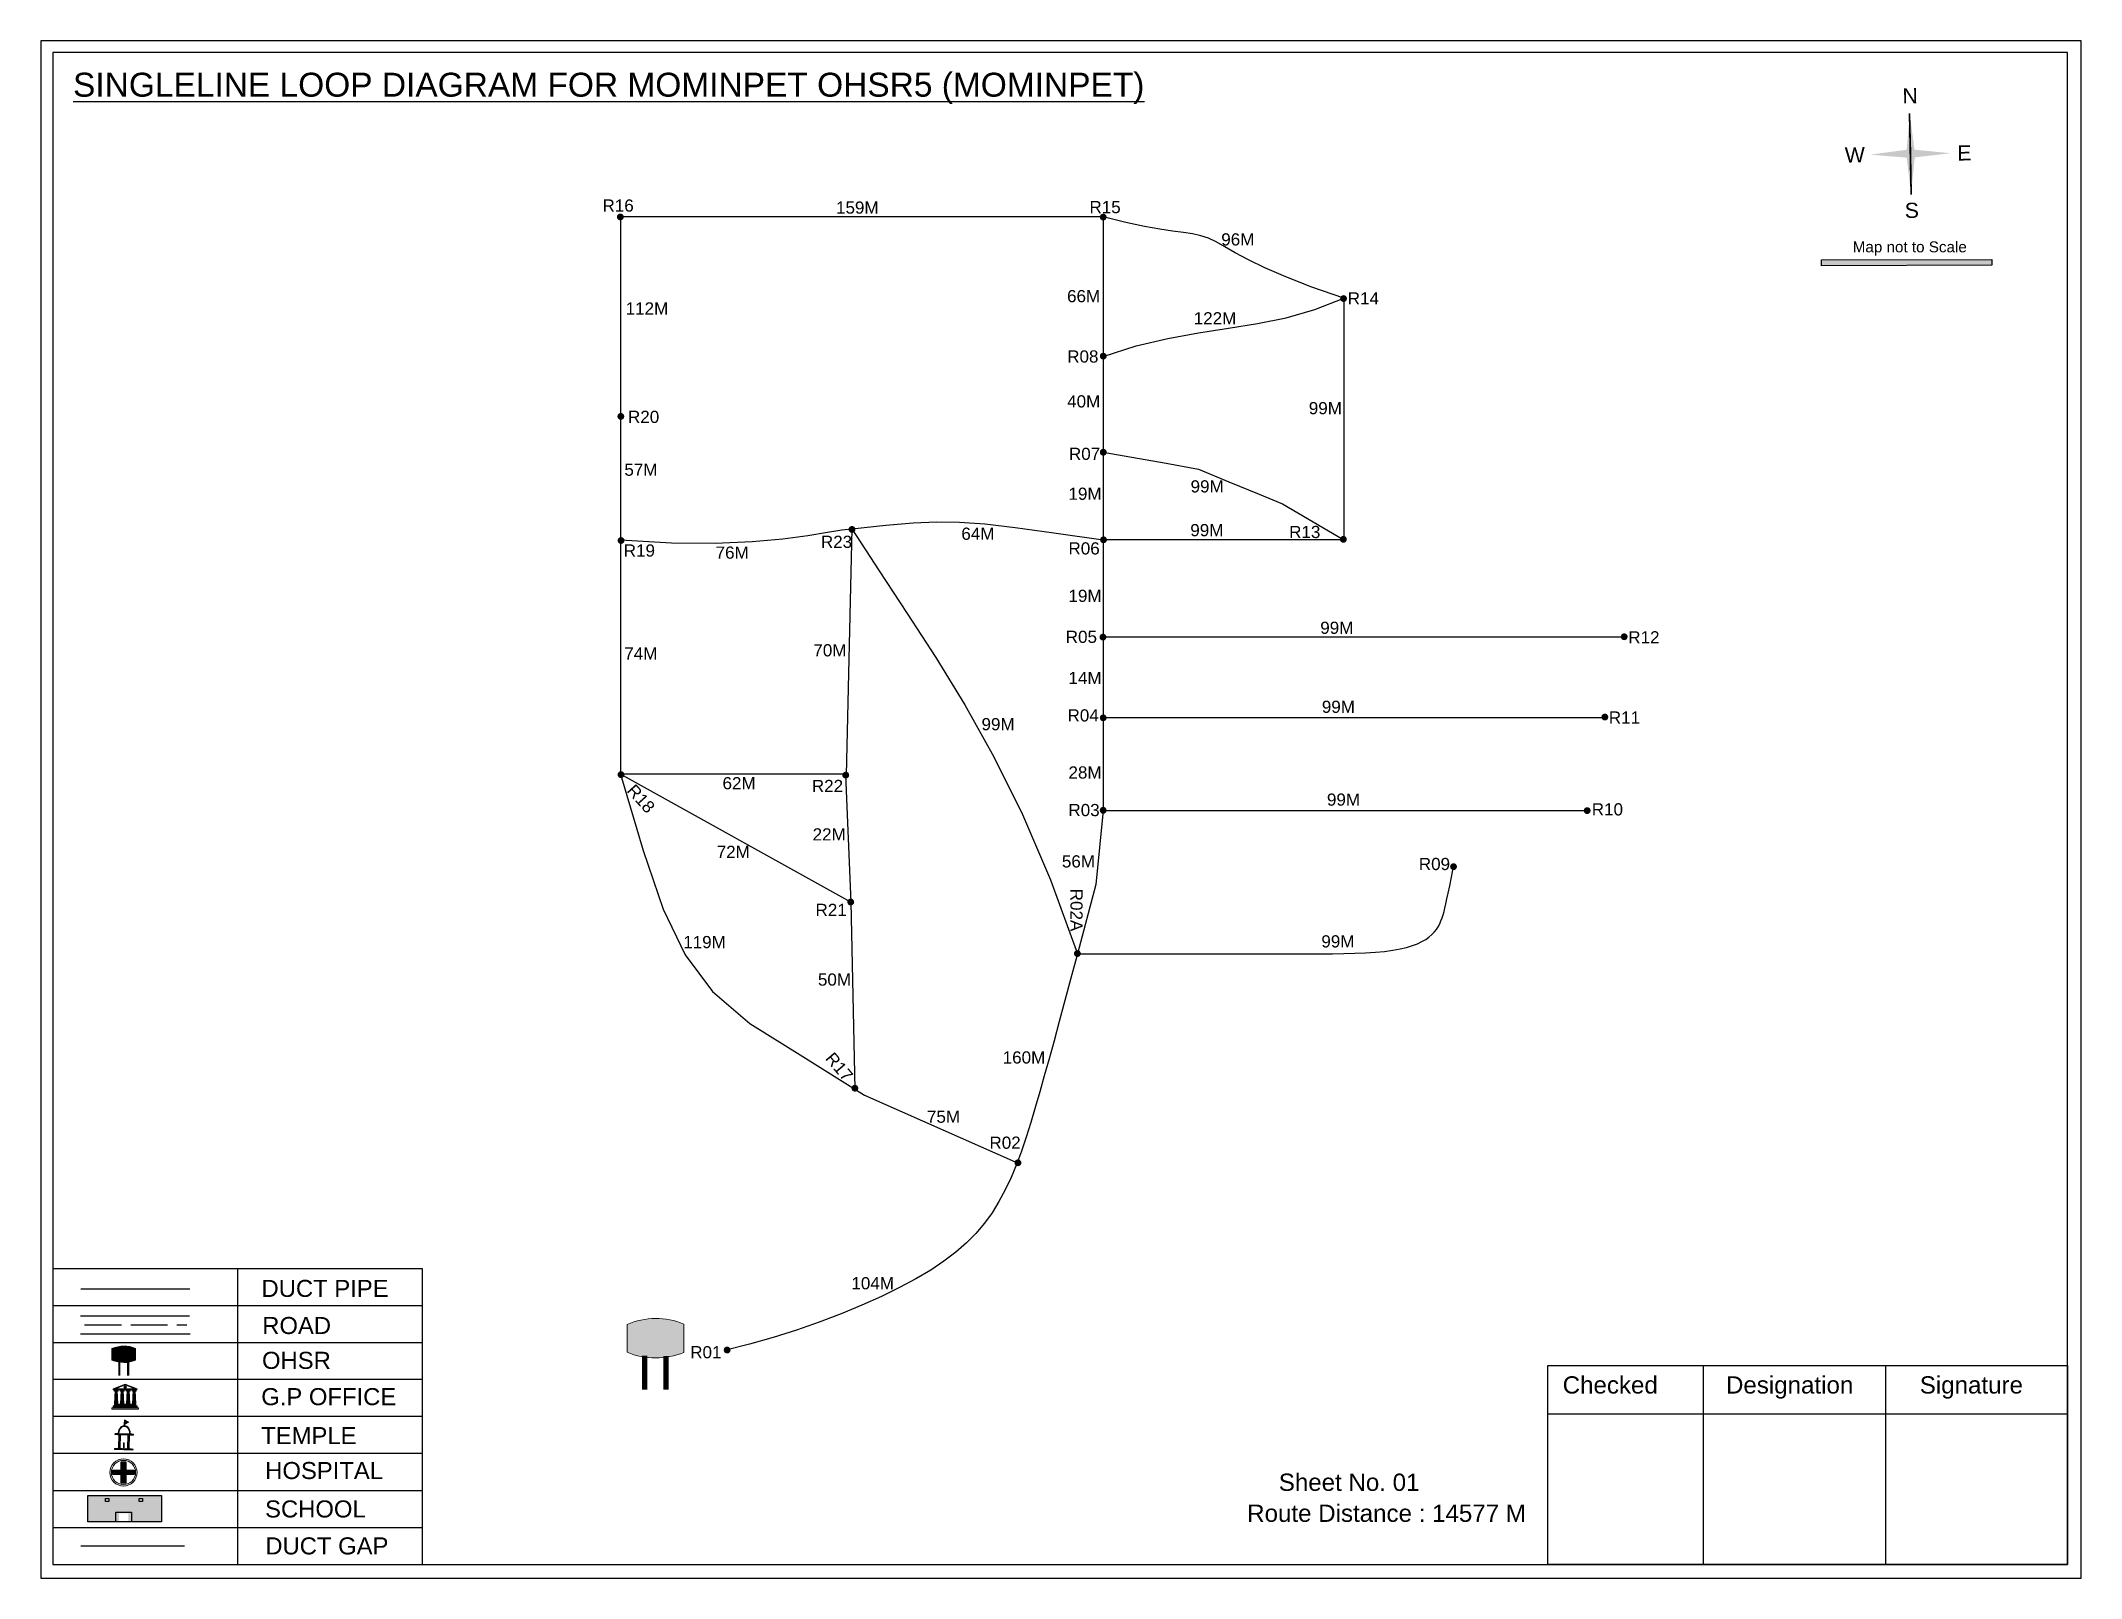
# Model space of a CAD drawing. Header units: inches. Extents: x 777 to 9331, y 1229 to 5049.
# Drawn here: x 1445 to 2109, y 1877 to 2378 of the extents above; entities that cross this region are included whole.
import ezdxf

# ---------------------------------------------------------------- set-up
doc = ezdxf.new("R2010")
doc.units = ezdxf.units.IN
doc.header["$MEASUREMENT"] = 0
doc.linetypes.add('ACAD_ISO02W100', pattern=[15, 12, -3])
doc.layers.add('LANDMARK', color=7, linetype='Continuous')
doc.layers.add('OHT', color=7, linetype='Continuous')
doc.styles.get("Standard").update_dxf_attribs({"font": 'arial.ttf'})

msp = doc.modelspace()

# ---------------------------------------------------------------- texts
at = {"color": 242, "true_color": 0xcd2027}
msp.add_text('%%USINGLELINE LOOP DIAGRAM FOR MOMINPET OHSR5 (MOMINPET)', height=7.8, dxfattribs=at).set_placement((1455.46, 2359.72))
for s, height, rotation, p in [('N', 4.95, 1.00631, (2050.89, 2357.49)), ('W', 4.95, 1.00631, (2032.14, 2338.26)), ('E', 4.95, 1.00631, (2068.74, 2338.91)), ('S', 4.95, 1.00631, (2051.64, 2320.21)), ('R18', 3.967, 312.09243, (1635.44, 2133.66)), ('R02A', 3.967, 270, (1780.07, 2101.89)), ('R17', 3.967, 310.26601, (1700.03, 2046.52))]:
    msp.add_text(s, height=height, rotation=rotation).set_placement(p)
for s, height, p in [('R16', 3.967, (1627.78, 2322.3)), ('159M', 3.967, (1703.77, 2321.64)), ('R15', 3.967, (1786.25, 2321.8)), ('96M', 3.967, (1829.15, 2311.28)), ('Map not to Scale', 3.5424, (2034.66, 2309.06)), ('112M', 3.967, (1635.32, 2288.81)), ('66M', 3.967, (1778.97, 2292.82)), ('R14', 3.967, (1870.32, 2292.08)), ('122M', 3.967, (1820.19, 2285.6)), ('R08', 3.967, (1779.02, 2273.17)), ('40M', 3.967, (1779, 2258.56)), ('99M', 3.967, (1857.64, 2256.35)), ('R20', 3.967, (1636.07, 2253.52)), ('R07', 3.967, (1779.58, 2241.48)), ('57M', 3.967, (1634.9, 2236.32)), ('19M', 3.967, (1779.43, 2228.49)), ('99M', 3.967, (1819.17, 2230.88)), ('64M', 3.967, (1744.56, 2215.48)), ('99M', 3.967, (1819.08, 2216.64)), ('R13', 3.967, (1851.25, 2216.05)), ('R19', 3.967, (1634.69, 2210)), ('76M', 3.967, (1664.58, 2209.33)), ('R23', 3.967, (1698.85, 2212.85)), ('R06', 3.967, (1779.43, 2210.7)), ('19M', 3.967, (1779.43, 2195.26)), ('R05', 3.967, (1778.54, 2181.91)), ('99M', 3.967, (1861.37, 2184.86)), ('R12', 3.967, (1961.62, 2181.76)), ('74M', 3.967, (1634.86, 2176.48)), ('70M', 3.967, (1696.4, 2177.53)), ('14M', 3.967, (1779.43, 2168.52)), ('R04', 3.967, (1779.12, 2156.34)), ('99M', 3.967, (1861.89, 2159.14)), ('R11', 3.967, (1955.29, 2155.64)), ('99M', 3.967, (1751.13, 2153.48)), ('62M', 3.967, (1666.83, 2134.27)), ('28M', 3.967, (1779.43, 2137.76)), ('R22', 3.967, (1695.91, 2133.37)), ('99M', 3.967, (1863.55, 2128.93)), ('R03', 3.967, (1779.41, 2125.53)), ('R10', 3.967, (1949.74, 2125.76)), ('22M', 3.967, (1696.16, 2117.6)), ('72M', 3.967, (1664.95, 2111.91)), ('56M', 3.967, (1777.28, 2108.82)), ('R09', 3.967, (1893.45, 2107.97)), ('R21', 3.967, (1697.1, 2093.03)), ('119M', 3.967, (1654.05, 2082.55)), ('99M', 3.967, (1861.73, 2082.78)), ('50M', 3.967, (1697.88, 2070.35)), ('160M', 3.967, (1758.01, 2045)), ('75M', 3.967, (1733.37, 2025.72)), ('R02', 3.967, (1753.71, 2017.25)), ('DUCT PIPE', 5.551, (1516.8, 1969.03)), ('104M', 3.967, (1708.78, 1971.5)), ('ROAD ', 5.551, (1517.03, 1956.95)), ('R01', 3.967, (1656.33, 1949.05)), ('OHSR', 5.551, (1516.96, 1945.61)), ('G.P OFFICE', 5.551, (1516.71, 1933.79)), ('Checked', 5.616, (1940.27, 1937.58)), ('Designation', 5.616, (1993.42, 1937.58)), ('Signature', 5.616, (2056.49, 1937.58)), ('TEMPLE', 5.551, (1516.7, 1921.1)), ('HOSPITAL', 5.551, (1518, 1909.74)), ('Sheet No. 01', 5.616, (1847.87, 1905.9)), ('SCHOOL', 5.551, (1517.96, 1897.24)), ('Route Distance : 14577 M', 5.616, (1837.59, 1895.81)), ('DUCT GAP', 5.551, (1518.04, 1885.21))]:
    msp.add_text(s, height=height).set_placement(p)

# ---------------------------------------------------------------- blocks, each defined once
blk = doc.blocks.new('OHT')
at = {"linetype": 'Continuous', "lineweight": 0, "true_color": 0x0ffffc}
blk.add_hatch(color=4, dxfattribs=at).paths.add_polyline_path([(0.012, 1), (0, 1, 0.101323), (-0.4, 0.916), (-0.4, 0.525, 0.194075), (0.399, 0.521), (0.399, 0.921, 0.097877)])
at = {"color": 4, "linetype": 'Continuous', "lineweight": 0, "true_color": 0x0ffffc, "flags": 128}
for points in [[(-0.4, 0.525), (-0.4, 0.916)], [(0.399, 0.521), (0.399, 0.921)]]:
    blk.add_lwpolyline(points, dxfattribs=at)
at = {"color": 4, "linetype": 'Continuous', "lineweight": 0, "true_color": 0x0ffffc, "const_width": 0.075, "flags": 128}
for points in [[(-0.15, 0), (-0.15, 0.475)], [(0.15, 0), (0.15, 0.473)]]:
    blk.add_lwpolyline(points, dxfattribs=at)
at = {"color": 4, "linetype": 'Continuous', "lineweight": 0, "true_color": 0x0ffffc}
for centre, radius, start, end in [((0.006, -0.019), 1.019, 67.3109, 113.4711), ((0.004, 1.513), 1.068, 247.7682, 291.7007)]:
    blk.add_arc(centre, radius, start, end, dxfattribs=at)
blk = doc.blocks.new('Government_Office')
at = {"linetype": 'Continuous', "lineweight": 0, "true_color": 0xff0000}
h = blk.add_hatch(color=1, dxfattribs=at)
h.paths.add_polyline_path([(0.44, 0.72), (0.45, 0.75), (0, 0.93), (-0.45, 0.75), (-0.44, 0.72)])
h.paths.add_polyline_path([(0.355, 0.75), (-0.355, 0.75), (0, 0.9)], flags=16)
h.paths.add_polyline_path([(0, 0.778, -1), (0, 0.872, -1)], flags=0)
h = blk.add_hatch(color=1, dxfattribs=at)
edge = h.paths.add_edge_path()
edge.add_arc((0, 0.825), 0.0467, 90, 270)
edge.add_arc((0, 0.825), 0.0467, 270, 450)
for points in [[(-0.5, 0.05), (0.5, 0.05), (0.5, 0), (-0.5, 0)], [(-0.45, 0.075), (-0.45, 0.12), (0.45, 0.12), (0.45, 0.075)], [(-0.4, 0.14), (-0.4, 0.18), (0.4, 0.18), (0.4, 0.14)]]:
    blk.add_hatch(color=1, dxfattribs=at).paths.add_polyline_path(points)
h = blk.add_hatch(color=1, dxfattribs=at)
edge = h.paths.add_edge_path()
edge.add_line((-0.27, 0.195), (-0.295, 0.675))
edge.add_line((-0.295, 0.675), (-0.29, 0.675))
edge.add_arc((-0.278, 0.688), 0.0176, 225.30401, 441.56588)
edge.add_line((-0.275, 0.705), (-0.395, 0.705))
edge.add_arc((-0.392, 0.688), 0.0176, 98.43412, 314.69599)
edge.add_line((-0.38, 0.675), (-0.375, 0.675))
edge.add_line((-0.375, 0.675), (-0.4, 0.195))
edge.add_line((-0.4, 0.195), (-0.27, 0.195))
h = blk.add_hatch(color=1, dxfattribs=at)
edge = h.paths.add_edge_path()
edge.add_line((-0.047, 0.195), (-0.072, 0.675))
edge.add_line((-0.072, 0.675), (-0.067, 0.675))
edge.add_arc((-0.054, 0.688), 0.0176, 225.30401, 441.56588)
edge.add_line((-0.052, 0.705), (-0.172, 0.705))
edge.add_arc((-0.169, 0.688), 0.0176, 98.43412, 314.69599)
edge.add_line((-0.157, 0.675), (-0.152, 0.675))
edge.add_line((-0.152, 0.675), (-0.177, 0.195))
edge.add_line((-0.177, 0.195), (-0.047, 0.195))
h = blk.add_hatch(color=1, dxfattribs=at)
edge = h.paths.add_edge_path()
edge.add_line((0.177, 0.195), (0.152, 0.675))
edge.add_line((0.152, 0.675), (0.157, 0.675))
edge.add_arc((0.169, 0.688), 0.0176, 225.30401, 441.56588)
edge.add_line((0.172, 0.705), (0.052, 0.705))
edge.add_arc((0.054, 0.688), 0.0176, 98.43412, 314.69599)
edge.add_line((0.067, 0.675), (0.072, 0.675))
edge.add_line((0.072, 0.675), (0.047, 0.195))
edge.add_line((0.047, 0.195), (0.177, 0.195))
h = blk.add_hatch(color=1, dxfattribs=at)
edge = h.paths.add_edge_path()
edge.add_line((0.4, 0.195), (0.375, 0.675))
edge.add_line((0.375, 0.675), (0.38, 0.675))
edge.add_arc((0.392, 0.688), 0.0176, 225.30401, 441.56588)
edge.add_line((0.395, 0.705), (0.275, 0.705))
edge.add_arc((0.278, 0.688), 0.0176, 98.43412, 314.69599)
edge.add_line((0.29, 0.675), (0.295, 0.675))
edge.add_line((0.295, 0.675), (0.27, 0.195))
edge.add_line((0.27, 0.195), (0.4, 0.195))
at = {"color": 1, "linetype": 'Continuous', "lineweight": 0, "true_color": 0xff0000, "flags": 128}
for points in [[(-0.45, 0.75), (-0.44, 0.72), (0.44, 0.72), (0.45, 0.75), (0, 0.93)], [(-0.355, 0.75), (0.355, 0.75), (0, 0.9)], [(-0.5, 0.05), (0.5, 0.05), (0.5, 0), (-0.5, 0)], [(-0.45, 0.075), (-0.45, 0.12), (0.45, 0.12), (0.45, 0.075)], [(-0.4, 0.14), (-0.4, 0.18), (0.4, 0.18), (0.4, 0.14)]]:
    blk.add_lwpolyline(points, close=True, dxfattribs=at)
for points in [[(0, 0.872, 1), (0, 0.778, 1)], [(-0.27, 0.195), (-0.295, 0.675), (-0.29, 0.675, 1.379694), (-0.275, 0.705), (-0.395, 0.705, 1.379694), (-0.38, 0.675), (-0.375, 0.675), (-0.4, 0.195)], [(-0.047, 0.195), (-0.072, 0.675), (-0.067, 0.675, 1.379694), (-0.052, 0.705), (-0.172, 0.705, 1.379694), (-0.157, 0.675), (-0.152, 0.675), (-0.177, 0.195)], [(0.177, 0.195), (0.152, 0.675), (0.157, 0.675, 1.379694), (0.172, 0.705), (0.052, 0.705, 1.379694), (0.067, 0.675), (0.072, 0.675), (0.047, 0.195)], [(0.4, 0.195), (0.375, 0.675), (0.38, 0.675, 1.379694), (0.395, 0.705), (0.275, 0.705, 1.379694), (0.29, 0.675), (0.295, 0.675), (0.27, 0.195)]]:
    blk.add_lwpolyline(points, format="xyb", close=True, dxfattribs=at)
blk = doc.blocks.new('Temple')
at = {"linetype": 'Continuous', "lineweight": 0, "true_color": 0xff0000}
h = blk.add_hatch(color=1, dxfattribs=at)
edge = h.paths.add_edge_path()
edge.add_line((0.175, 0.49), (0.225, 0.49))
edge.add_line((0.225, 0.49), (0.225, 0.497))
edge.add_line((0.225, 0.497), (0.307, 0.497))
edge.add_line((0.307, 0.497), (0.307, 0.533))
edge.add_line((0.307, 0.533), (0.257, 0.533))
edge.add_line((0.257, 0.533), (0.257, 0.54))
edge.add_line((0.257, 0.54), (0.2, 0.54))
edge.add_spline(control_points=[(0.2, 0.54), (0.2, 0.589), (0.19, 0.638), (0.142, 0.743), (0.092, 0.79), (0.027, 0.805), (0.02, 0.806), (0.012, 0.806)], knot_values=[4.712389, 4.712389, 4.712389, 4.712389, 5.278166, 5.278166, 6.117402, 6.117402, 6.223801, 6.223801, 6.223801, 6.223801], degree=3, periodic=0)
edge.add_line((0.012, 0.806), (0.012, 0.79))
edge.add_line((0.012, 0.79), (-0.012, 0.79))
edge.add_line((-0.012, 0.79), (-0.012, 0.806))
edge.add_spline(control_points=[(-0.012, 0.806), (-0.055, 0.802), (-0.096, 0.781), (-0.171, 0.699), (-0.197, 0.628), (-0.2, 0.55), (-0.2, 0.545), (-0.2, 0.54)], knot_values=[6.343965, 6.343965, 6.343965, 6.343965, 6.956638, 6.956638, 7.795874, 7.795874, 7.853982, 7.853982, 7.853982, 7.853982], degree=3, periodic=0)
edge.add_line((-0.2, 0.54), (-0.257, 0.54))
edge.add_line((-0.257, 0.54), (-0.257, 0.533))
edge.add_line((-0.257, 0.533), (-0.307, 0.533))
edge.add_line((-0.307, 0.533), (-0.307, 0.497))
edge.add_line((-0.307, 0.497), (-0.225, 0.497))
edge.add_line((-0.225, 0.497), (-0.225, 0.49))
edge.add_line((-0.225, 0.49), (-0.175, 0.49))
edge.add_line((-0.175, 0.49), (-0.175, 0.07))
edge.add_arc((-0.205, 0.07), 0.03, -90, 0, ccw=False)
edge.add_line((-0.205, 0.04), (-0.257, 0.04))
edge.add_line((-0.257, 0.04), (-0.257, 0.033))
edge.add_line((-0.257, 0.033), (-0.307, 0.033))
edge.add_line((-0.307, 0.033), (-0.307, 0))
edge.add_line((-0.307, 0), (0.307, 0))
edge.add_line((0.307, 0), (0.307, 0.033))
edge.add_line((0.307, 0.033), (0.257, 0.033))
edge.add_line((0.257, 0.033), (0.257, 0.04))
edge.add_line((0.257, 0.04), (0.205, 0.04))
edge.add_arc((0.205, 0.07), 0.03, 180, 270, ccw=False)
edge.add_line((0.175, 0.07), (0.175, 0.49))
h.paths.add_polyline_path([(0.125, 0.07, -0.414214), (0.095, 0.04), (0.05, 0.04), (0.05, 0.033), (-0.05, 0.033), (-0.05, 0.04), (-0.095, 0.04, -0.414214), (-0.125, 0.07), (-0.125, 0.497), (0.125, 0.497)], flags=16)
edge = h.paths.add_edge_path(flags=16)
edge.add_ellipse((0, 0.54), major_axis=(0, 0.242), ratio=0.722808, start_angle=270, end_angle=450, ccw=False)
edge.add_line((0.175, 0.54), (-0.175, 0.54))
h.paths.add_polyline_path([(0.012, 0.23), (0.012, 0.07), (-0.012, 0.07), (-0.012, 0.23)], flags=0)
h = blk.add_hatch(color=1, dxfattribs=at)
edge = h.paths.add_edge_path()
edge.add_line((0.012, 0.857), (0, 0.85))
edge.add_line((0, 0.85), (-0.003, 0.925))
edge.add_line((-0.003, 0.925), (-0.012, 0.925))
edge.add_line((-0.012, 0.925), (-0.012, 0.806))
edge.add_spline(control_points=[(-0.012, 0.806), (-0.004, 0.807), (0.004, 0.807), (0.012, 0.806)], knot_values=[6.223801, 6.223801, 6.223801, 6.223801, 6.343965, 6.343965, 6.343965, 6.343965], degree=3, periodic=0)
edge.add_line((0.012, 0.806), (0.012, 0.857))
h = blk.add_hatch(color=1, dxfattribs=at)
edge = h.paths.add_edge_path()
edge.add_line((0.012, 0.79), (0.012, 0.806))
edge.add_spline(control_points=[(0.012, 0.806), (0.004, 0.807), (-0.004, 0.807), (-0.012, 0.806)], knot_values=[6.223801, 6.223801, 6.223801, 6.223801, 6.343965, 6.343965, 6.343965, 6.343965], degree=3, periodic=0)
edge.add_line((-0.012, 0.806), (-0.012, 0.79))
edge.add_line((-0.012, 0.79), (0.012, 0.79))
at = {"linetype": 'Continuous', "lineweight": 0, "true_color": 0xe66000}
blk.add_hatch(color=32, dxfattribs=at).paths.add_polyline_path([(-0.006, 1), (0.147, 0.931), (0, 0.85)])
at = {"color": 1, "linetype": 'Continuous', "lineweight": 0, "true_color": 0xff0000, "flags": 128}
for points in [[(0.012, 0.925), (-0.012, 0.925), (-0.012, 0.79), (0.012, 0.79)], [(0.012, 0.23), (-0.012, 0.23), (-0.012, 0.07), (0.012, 0.07)]]:
    blk.add_lwpolyline(points, close=True, dxfattribs=at)
at = {"color": 32, "linetype": 'Continuous', "lineweight": 0, "true_color": 0xe66000, "flags": 128}
blk.add_lwpolyline([(-0.006, 1), (0.147, 0.931), (0, 0.85), (-0.006, 1)], dxfattribs=at)
at = {"color": 1, "linetype": 'Continuous', "lineweight": 0, "true_color": 0xff0000, "flags": 128}
blk.add_lwpolyline([(0.2, 0.54), (0.257, 0.54), (0.257, 0.533), (0.307, 0.533), (0.307, 0.497), (0.225, 0.497), (0.225, 0.49), (0.175, 0.49), (0.175, 0.07, 0.414214), (0.205, 0.04), (0.257, 0.04), (0.257, 0.033), (0.307, 0.033), (0.307, 0), (-0.307, 0), (-0.307, 0.033), (-0.257, 0.033), (-0.257, 0.04), (-0.205, 0.04, 0.414214), (-0.175, 0.07), (-0.175, 0.49), (-0.225, 0.49), (-0.225, 0.497), (-0.307, 0.497), (-0.307, 0.533), (-0.257, 0.533), (-0.257, 0.54), (-0.2, 0.54)], format="xyb", dxfattribs=at)
blk.add_lwpolyline([(-0.175, 0.54), (0.175, 0.54)], dxfattribs=at)
blk.add_lwpolyline([(0.125, 0.497), (0.125, 0.07, -0.414214), (0.095, 0.04), (0.05, 0.04), (0.05, 0.033), (-0.05, 0.033), (-0.05, 0.04), (-0.095, 0.04, -0.414214), (-0.125, 0.07), (-0.125, 0.497)], format="xyb", close=True, dxfattribs=at)
at = {"color": 1, "linetype": 'Continuous', "lineweight": 0, "true_color": 0xff0000}
blk.add_ellipse((0, 0.54), major_axis=(0, 0.242), ratio=0.722808, start_param=4.712389, end_param=7.853982, dxfattribs=at)
blk.add_open_spline([(0.2, 0.54), (0.2, 0.589), (0.19, 0.638), (0.142, 0.743), (0.092, 0.79), (-0.023, 0.816), (-0.085, 0.794), (-0.171, 0.699), (-0.197, 0.628), (-0.2, 0.55), (-0.2, 0.545), (-0.2, 0.54)], degree=3, knots=[4.712389, 4.712389, 4.712389, 4.712389, 5.278166, 5.278166, 6.117402, 6.117402, 6.956638, 6.956638, 7.795874, 7.795874, 7.853982, 7.853982, 7.853982, 7.853982], dxfattribs=at)
blk = doc.blocks.new('*U19')
at = {"color": 0, "linetype": 'ACAD_ISO02W100', "transparency": 16777216}
blk.add_line((-16.47, 0), (16.78, 0), dxfattribs=at)
blk = doc.blocks.new('Hospital')
at = {"linetype": 'Continuous', "lineweight": 0, "true_color": 0x000000}
h = blk.add_hatch(color=18, dxfattribs=at)
h.paths.add_polyline_path([(-0.5, 0, 1), (0.5, 0, 1)])
h.paths.add_polyline_path([(0.446, 0, -1), (-0.446, 0, -1)], flags=16)
at = {"linetype": 'Continuous', "true_color": 0xff0000}
blk.add_hatch(color=1, dxfattribs=at).paths.add_polyline_path([(-0.394, 0.08), (-0.08, 0.08), (-0.08, 0.394), (0.08, 0.394), (0.08, 0.08), (0.394, 0.08), (0.394, -0.08), (0.08, -0.08), (0.08, -0.394), (-0.08, -0.394), (-0.08, -0.08), (-0.394, -0.08)])
at = {"color": 1, "linetype": 'Continuous', "true_color": 0xff0000, "flags": 128}
blk.add_lwpolyline([(-0.394, 0.08), (-0.08, 0.08), (-0.08, 0.394), (0.08, 0.394), (0.08, 0.08), (0.394, 0.08), (0.394, -0.08), (0.08, -0.08), (0.08, -0.394), (-0.08, -0.394), (-0.08, -0.08), (-0.394, -0.08)], close=True, dxfattribs=at)
at = {"color": 18, "linetype": 'Continuous', "lineweight": 0, "true_color": 0x000000}
for radius in [0.5, 0.446]:
    blk.add_circle((0, 0), radius, dxfattribs=at)

# ---------------------------------------------------------------- hatches: boundary and pattern name
at = {"ltscale": 0.5}
h = msp.add_hatch(color=5, dxfattribs=at)
h.dxf.hatch_style = 1
h.paths.add_polyline_path([(1634.69, 2320.58, 1), (1632.45, 2320.58, 1)])
h = msp.add_hatch(color=5, dxfattribs=at)
h.dxf.hatch_style = 1
h.paths.add_polyline_path([(1791.86, 2320.53, 1), (1789.62, 2320.53, 1)])
at = {"true_color": 0x0093dd}
h = msp.add_hatch(color=142, dxfattribs=at)
h.dxf.hatch_style = 1
h.paths.add_polyline_path([(2024.48, 2306.56), (2024.48, 2304.71), (2079.99, 2304.84), (2079.99, 2306.69)])
at = {"ltscale": 0.5}
h = msp.add_hatch(color=5, dxfattribs=at)
h.dxf.hatch_style = 1
h.paths.add_polyline_path([(1870.08, 2294, 1), (1867.84, 2294, 1)])
h = msp.add_hatch(color=5, dxfattribs=at)
h.dxf.hatch_style = 1
h.paths.add_polyline_path([(1791.87, 2275.26, 1), (1789.62, 2275.26, 1)])
h = msp.add_hatch(color=5, dxfattribs=at)
h.dxf.hatch_style = 1
h.paths.add_polyline_path([(1634.87, 2255.65, 1), (1632.62, 2255.65, 1)])
h = msp.add_hatch(color=5, dxfattribs=at)
h.dxf.hatch_style = 1
h.paths.add_polyline_path([(1791.88, 2243.97, 1), (1789.63, 2243.97, 1)])
h = msp.add_hatch(color=5, dxfattribs=at)
h.dxf.hatch_style = 1
h.paths.add_polyline_path([(1710.1, 2218.85, 1), (1707.85, 2218.85, 1)])
h = msp.add_hatch(color=5, dxfattribs=at)
h.dxf.hatch_style = 1
h.paths.add_polyline_path([(1634.92, 2215.25, 1), (1632.68, 2215.25, 1)])
h = msp.add_hatch(color=5, dxfattribs=at)
h.dxf.hatch_style = 1
h.paths.add_polyline_path([(1791.96, 2215.48, 1), (1789.71, 2215.48, 1)])
h = msp.add_hatch(color=5, dxfattribs=at)
h.dxf.hatch_style = 1
h.paths.add_polyline_path([(1870.02, 2215.63, 1), (1867.77, 2215.63, 1)])
h = msp.add_hatch(color=5, dxfattribs=at)
h.dxf.hatch_style = 1
h.paths.add_polyline_path([(1791.78, 2183.8, 1), (1789.53, 2183.8, 1)])
h = msp.add_hatch(color=5, dxfattribs=at)
h.dxf.hatch_style = 1
h.paths.add_polyline_path([(1961.41, 2183.92, 1), (1959.17, 2183.92, 1)])
h = msp.add_hatch(color=5, dxfattribs=at)
h.dxf.hatch_style = 1
h.paths.add_polyline_path([(1791.86, 2157.53, 1), (1789.62, 2157.53, 1)])
h = msp.add_hatch(color=5, dxfattribs=at)
h.dxf.hatch_style = 1
h.paths.add_polyline_path([(1955.12, 2157.79, 1), (1952.88, 2157.79, 1)])
h = msp.add_hatch(color=5, dxfattribs=at)
h.dxf.hatch_style = 1
h.paths.add_polyline_path([(1634.93, 2139.03, 1), (1632.68, 2139.03, 1)])
h = msp.add_hatch(color=5, dxfattribs=at)
h.dxf.hatch_style = 1
h.paths.add_polyline_path([(1708.06, 2138.88, 1), (1705.81, 2138.88, 1)])
h = msp.add_hatch(color=5, dxfattribs=at)
h.dxf.hatch_style = 1
h.paths.add_polyline_path([(1791.85, 2127.42, 1), (1789.6, 2127.42, 1)])
h = msp.add_hatch(color=5, dxfattribs=at)
h.dxf.hatch_style = 1
h.paths.add_polyline_path([(1949.37, 2127.32, 1), (1947.13, 2127.32, 1)])
h = msp.add_hatch(color=5, dxfattribs=at)
h.dxf.hatch_style = 1
h.paths.add_polyline_path([(1905.87, 2109.08, 1), (1903.63, 2109.08, 1)])
h = msp.add_hatch(color=5, dxfattribs=at)
h.dxf.hatch_style = 1
h.paths.add_polyline_path([(1709.69, 2097.57, 1), (1707.44, 2097.57, 1)])
h = msp.add_hatch(color=5, dxfattribs=at)
h.dxf.hatch_style = 1
h.paths.add_polyline_path([(1783.45, 2080.8, 1), (1781.21, 2080.8, 1)])
h = msp.add_hatch(color=5, dxfattribs=at)
h.dxf.hatch_style = 1
h.paths.add_polyline_path([(1711.03, 2036.96, 1), (1708.79, 2036.96, 1)])
h = msp.add_hatch(color=5, dxfattribs=at)
h.dxf.hatch_style = 1
h.paths.add_polyline_path([(1764.1, 2012.69, 1), (1761.85, 2012.69, 1)])
h = msp.add_hatch(color=5, dxfattribs=at)
h.dxf.hatch_style = 1
h.paths.add_polyline_path([(1669.46, 1951.75, 1), (1667.21, 1951.75, 1)])
at = {"true_color": 0xc8c92d}
h = msp.add_hatch(color=52, dxfattribs=at)
h.dxf.hatch_style = 1
h.paths.add_polyline_path([(1465.01, 1904.38), (1460.24, 1904.38), (1460.24, 1895.81), (1465.01, 1895.81)])
h.paths.add_polyline_path([(1484.23, 1904.38), (1479.46, 1904.38), (1479.46, 1895.81), (1484.23, 1895.81)])
at = {"true_color": 0x22346e}
h = msp.add_hatch(color=159, dxfattribs=at)
h.dxf.hatch_style = 1
h.paths.add_polyline_path([(1479.46, 1904.38), (1465.01, 1904.38), (1465.01, 1895.81), (1470.43, 1895.81), (1470.43, 1898.61), (1473.41, 1898.61), (1473.41, 1895.81), (1479.46, 1895.81)])
h.paths.add_polyline_path([(1467.07, 1902.47), (1466.01, 1902.47), (1466.01, 1903.45), (1467.07, 1903.45)], flags=16)
h.paths.add_polyline_path([(1477.03, 1902.47), (1477.03, 1903.45), (1478.09, 1903.45), (1478.09, 1902.47)], flags=16)

# ---------------------------------------------------------------- linework, layer by layer
for p, q in [((2053.65, 2327.93), (2053.19, 2354.23)), ((2053.19, 2354.23), (2053.65, 2327.93)), ((2053.65, 2327.93), (2053.19, 2354.23)), ((2053.42, 2341.06), (2053.65, 2327.93)), ((1509.03, 1978.18), (1509.03, 1881.96)), ((1569.17, 1966.16), (1448.89, 1966.16)), ((1457.9, 1962.84), (1493.39, 1962.84)), ((1569.17, 1954.13), (1448.89, 1954.13)), ((1457.9, 1957.02), (1493.57, 1957.02)), ((1569.17, 1942.1), (1448.89, 1942.1)), ((1569.17, 1930.07), (1448.89, 1930.07)), ((1569.17, 1918.05), (1448.89, 1918.05)), ((1448.89, 1906.02), (1569.17, 1906.02)), ((1448.89, 1893.99), (1569.17, 1893.99))]:
    msp.add_line(p, q)
at = {"color": 1}
msp.add_line((2053.19, 2354.23), (2053.42, 2341.07), dxfattribs=at)
at = {"color": 5}
for p, q in [((1869.01, 2294.1), (1869.01, 2215.42)), ((1708.94, 2219.06), (1707.09, 2138.92)), ((1869.01, 2215.42), (1790.77, 2215.42)), ((1790.77, 2183.87), (1960.22, 2183.87)), ((1790.77, 2157.66), (1954.11, 2157.66)), ((1707.32, 2139.16), (1633.64, 2139.16)), ((1708.63, 2097.52), (1633.64, 2139.16)), ((1790.77, 2127.4), (1948.17, 2127.4))]:
    msp.add_line(p, q, dxfattribs=at)
at = {"color": 242, "true_color": 0xcd2027}
for p, q in [((1985.97, 1946.69), (1985.97, 1881.91)), ((2045.32, 1946.69), (2045.32, 1881.91)), ((1935.44, 1930.99), (2104.53, 1930.99))]:
    msp.add_line(p, q, dxfattribs=at)
for points in [[(1444.97, 2377.91), (1444.97, 1877.47), (2109.02, 1877.47), (2109.02, 2377.91)], [(1448.89, 2374.08), (1448.89, 1881.96), (2104.53, 1881.96), (2104.53, 2374.08)], [(1448.89, 1881.96), (1569.17, 1881.96), (1569.17, 1978.18), (1448.89, 1978.18), (1448.89, 1882.9)], [(1484.28, 1904.38), (1484.28, 1895.81), (1460.24, 1895.81), (1460.24, 1904.38)], [(1467.07, 1903.45), (1467.07, 1902.47), (1466.01, 1902.47), (1466.01, 1903.45)], [(1477.03, 1902.47), (1477.03, 1903.45), (1478.09, 1903.45), (1478.09, 1902.47)]]:
    msp.add_lwpolyline(points, close=True)
at = {"color": 5}
for points in [[(1633.64, 2320.57), (1633.64, 2215.42), (1633.64, 2139.16), (1640.97, 2114.35), (1647.56, 2095.2), (1654.68, 2080.34), (1663.62, 2068.41), (1675.68, 2058.05), (1692.13, 2047.88), (1713.09, 2034.65), (1763.09, 2012.6)], [(1869.01, 2294.1), (1858.59, 2297.73), (1850.13, 2301.04), (1843.35, 2304.01), (1837.97, 2306.64), (1833.71, 2308.93), (1830.31, 2310.85), (1827.48, 2312.42), (1824.95, 2313.61), (1822.45, 2314.45), (1819.8, 2315.03), (1816.82, 2315.5), (1813.33, 2315.98), (1809.16, 2316.59), (1804.12, 2317.47), (1798.05, 2318.76), (1790.77, 2320.57), (1633.64, 2320.57)], [(1790.77, 2320.57), (1790.77, 2275.16), (1790.77, 2244.04), (1790.77, 2215.42), (1790.77, 2183.87), (1790.77, 2157.66), (1790.77, 2127.4), (1788.37, 2103.23), (1782.33, 2080.67)], [(1790.77, 2275.16), (1801.5, 2278.58), (1811.81, 2281.02), (1821.77, 2282.82), (1831.46, 2284.32), (1840.96, 2285.85), (1850.33, 2287.77), (1859.65, 2290.41), (1869.01, 2294.1)], [(1790.77, 2244.04), (1811.19, 2240.38), (1821.71, 2238.49), (1831.65, 2234.38), (1841.44, 2230.33), (1849.06, 2227.18), (1869.01, 2215.42)], [(1633.64, 2215.42), (1650.19, 2214.5), (1664.43, 2214.41), (1676.49, 2214.93), (1686.51, 2215.84), (1694.62, 2216.92), (1700.97, 2217.97), (1705.7, 2218.75), (1708.94, 2219.06)], [(1708.94, 2219.06), (1719.96, 2220.2), (1728.83, 2220.97), (1736.52, 2221.32), (1743.99, 2221.22), (1752.18, 2220.63), (1762.08, 2219.49), (1774.62, 2217.77), (1790.77, 2215.42)], [(1708.94, 2219.06), (1717.77, 2205.34), (1726.9, 2191.52), (1736.23, 2177.14), (1745.67, 2161.75), (1755.1, 2144.86), (1764.42, 2126.03), (1773.53, 2104.79), (1782.33, 2080.67)], [(1706.88, 2138.92), (1708.63, 2097.52), (1709.86, 2036.69)], [(1782.33, 2080.67), (1800.46, 2080.67), (1814.89, 2080.67), (1826.16, 2080.67), (1834.82, 2080.67), (1841.42, 2080.67), (1846.49, 2080.67), (1850.58, 2080.67), (1854.24, 2080.67), (1857.91, 2080.67), (1861.64, 2080.68), (1865.37, 2080.72), (1869.06, 2080.78), (1872.65, 2080.88), (1876.09, 2081.03), (1879.33, 2081.24), (1882.3, 2081.52), (1884.98, 2081.88), (1887.37, 2082.31), (1889.49, 2082.82), (1891.37, 2083.38), (1893.01, 2084), (1894.44, 2084.68), (1895.69, 2085.39), (1896.76, 2086.15), (1897.69, 2086.95), (1898.49, 2087.78), (1899.17, 2088.64), (1899.75, 2089.53), (1900.24, 2090.45), (1900.66, 2091.41), (1901.03, 2092.39), (1901.36, 2093.4), (1901.66, 2094.46), (1901.96, 2095.61), (1902.28, 2096.96), (1902.62, 2098.56), (1903.02, 2100.49), (1903.49, 2102.85), (1904.04, 2105.69), (1904.7, 2109.11)], [(1782.33, 2080.67), (1780.22, 2072.78), (1778.26, 2065.49), (1776.44, 2058.73), (1774.73, 2052.43), (1773.11, 2046.55), (1771.56, 2041), (1770.06, 2035.74), (1768.59, 2030.69), (1767.13, 2025.81), (1765.64, 2021.08), (1764.1, 2016.52), (1762.48, 2012.14), (1760.75, 2007.93), (1758.87, 2003.9), (1756.81, 2000.07), (1754.55, 1996.43), (1752.06, 1992.99), (1749.29, 1989.72), (1746.19, 1986.6), (1742.74, 1983.59), (1738.88, 1980.66), (1734.58, 1977.79), (1729.79, 1974.94), (1724.46, 1972.08), (1718.58, 1969.2), (1712.21, 1966.33), (1705.42, 1963.51), (1698.28, 1960.78), (1690.89, 1958.19), (1683.31, 1955.79), (1675.63, 1953.6), (1667.92, 1951.69)]]:
    msp.add_lwpolyline(points, dxfattribs=at)
at = {"color": 142, "true_color": 0x0093dd}
msp.add_lwpolyline([(2079.99, 2304.84), (2024.48, 2304.71), (2024.48, 2306.56), (2079.99, 2306.69), (2079.99, 2304.84)], dxfattribs=at)
for points in [[(1869.01, 2289.26), (1869.1, 2289.3)], [(1469.4, 1895.81), (1469.4, 1898.98), (1474.45, 1898.98), (1474.45, 1895.81)]]:
    msp.add_lwpolyline(points)
at = {"color": 242, "true_color": 0xcd2027}
msp.add_lwpolyline([(2104.53, 1881.91), (1935.44, 1881.91), (1935.44, 1946.69), (2104.53, 1946.69)], close=True, dxfattribs=at)
at = {"color": 1}
msp.add_solid([(2052.12, 2341.05), (2054.94, 2341.1), (2053.19, 2354.23)], dxfattribs=at)
msp.add_solid([(2052.12, 2341.05), (2054.94, 2341.1), (2053.19, 2354.23)], dxfattribs=at)
for points in [[(2053.45, 2339.78), (2053.4, 2342.6), (2040.27, 2340.85)], [(2053.45, 2339.78), (2053.4, 2342.6), (2040.27, 2340.85)], [(2052.12, 2341.05), (2054.94, 2341.1), (2053.65, 2327.93)], [(2052.12, 2341.05), (2054.94, 2341.1), (2053.65, 2327.93)], [(2053.45, 2339.79), (2053.4, 2342.6), (2066.57, 2341.31)], [(2053.45, 2339.79), (2053.4, 2342.6), (2066.57, 2341.31)]]:
    msp.add_solid(points)
at = {"layer": 'OHT', "color": 5}
msp.add_line((1458.04, 1971.64), (1493.52, 1971.64), dxfattribs=at)
at = {"layer": 'OHT', "color": 1}
msp.add_line((1458.04, 1887.97), (1491.75, 1887.97), dxfattribs=at)

# ---------------------------------------------------------------- block references
at = {"linetype": 'ACAD_ISO02W100'}
msp.add_blockref('*U19', (1475.69, 1959.93), dxfattribs=at)
at = {"layer": 'LANDMARK'}
for name, p, xscale, yscale, zscale in [('Government_Office', (1472.41, 1932.5), 8.755020913111178, 8.755020913111178, 8.755020913111178), ('Hospital', (1471.88, 1911.89), 8.829703578239085, 8.829703578239085, 8.829703578239085)]:
    msp.add_blockref(name, p, dxfattribs=dict(at, xscale=xscale, yscale=yscale, zscale=zscale))
at = {"layer": 'LANDMARK', "xscale": 9.762966276306745, "yscale": 9.762966276306745, "zscale": 9.762966276306745, "rotation": 358.3713438591284}
msp.add_blockref('Temple', (1471.97, 1919.26), dxfattribs=at)
at = {"layer": 'OHT'}
for p, xscale, yscale, zscale in [((1645.01, 1938.89), 23.11072127339519, 23.11072127339519, 23.11072127339519), ((1471.96, 1943.41), 9.629467197247994, 9.629467197247994, 9.629467197247994)]:
    msp.add_blockref('OHT', p, dxfattribs=dict(at, xscale=xscale, yscale=yscale, zscale=zscale))

msp.set_redraw_order([(e.dxf.handle, doc.entitydb.next_handle()) for e in msp.query("TEXT MTEXT ATTDEF DIMENSION ARC_DIMENSION")])  # texts and dimensions are drawn at this point

doc.saveas('drawing.dxf')
